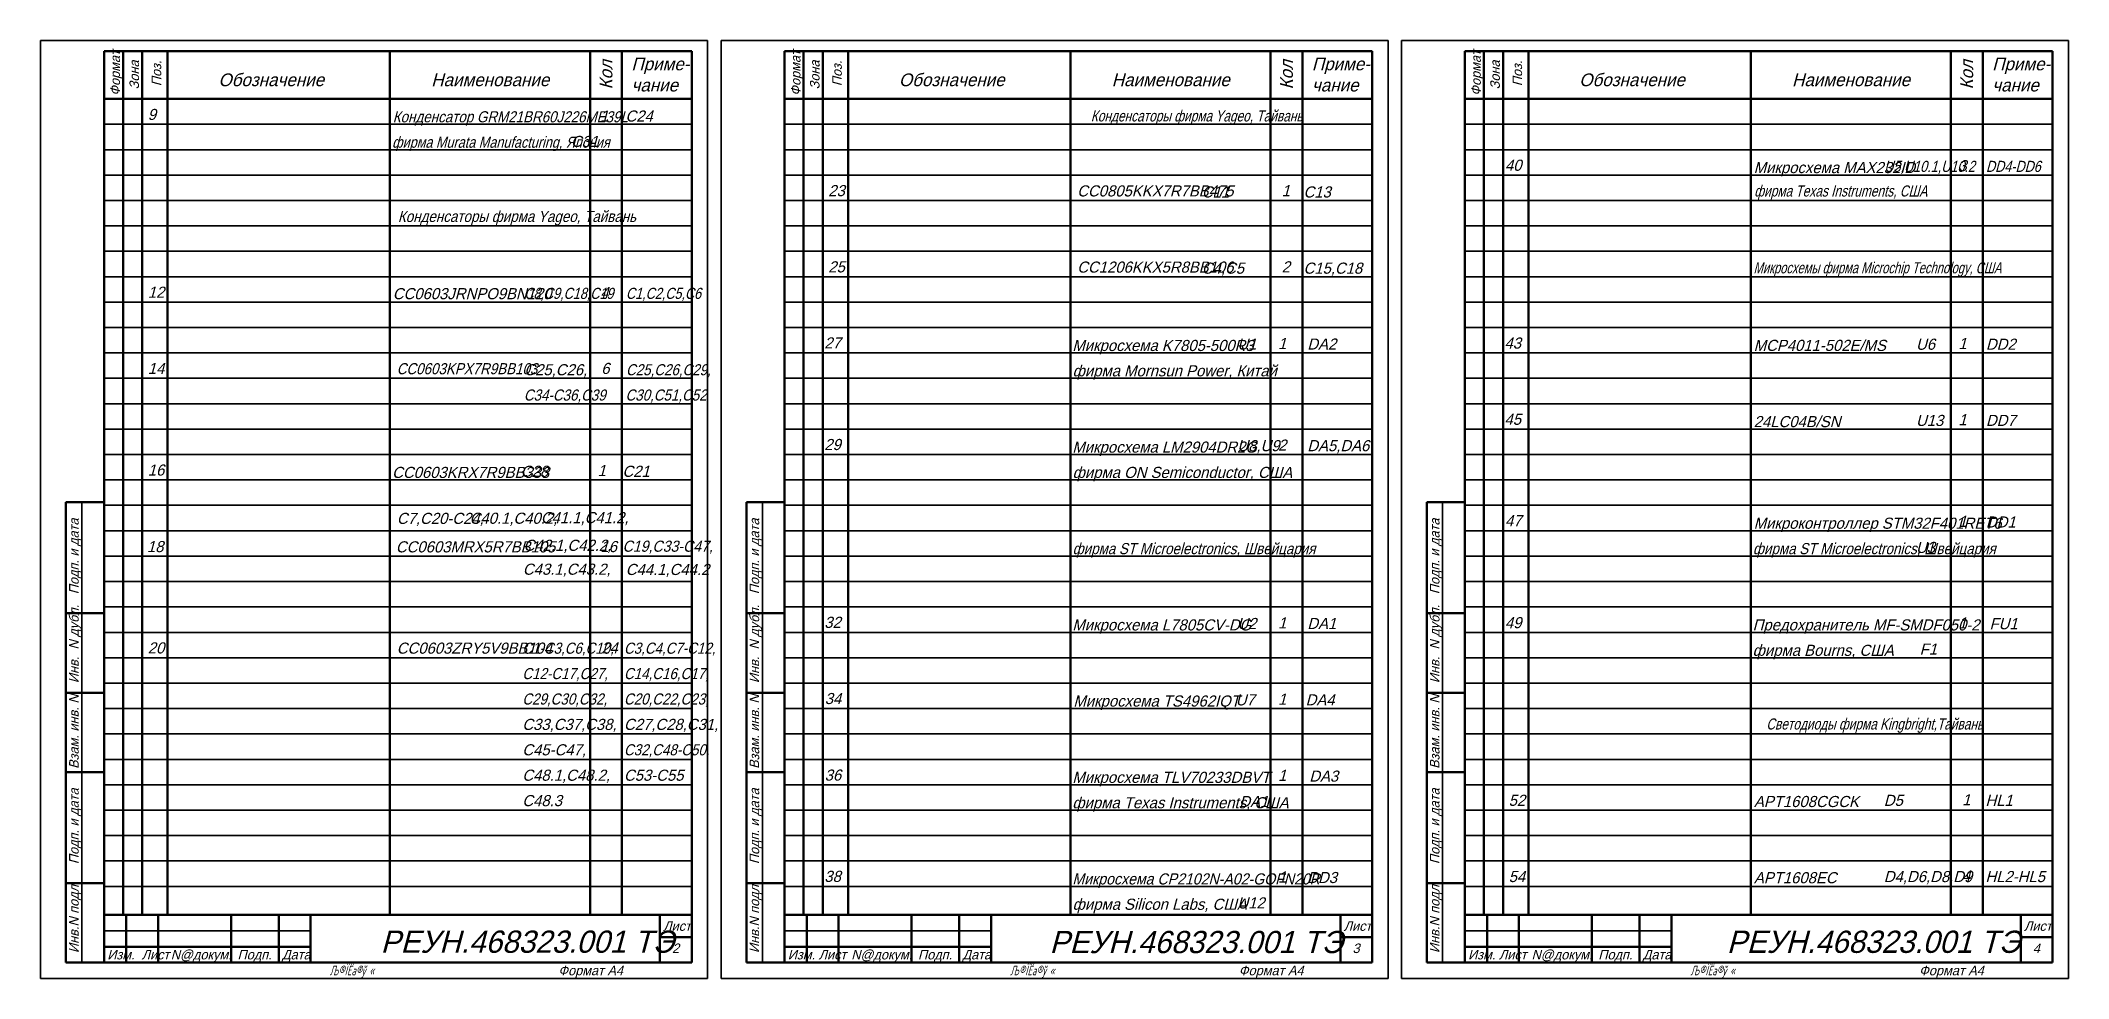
# Model space of a CAD drawing. Extents: x 23088 to 26685, y -1277 to -208.
# Drawn here: x 23942 to 24581, y -943 to -648 of the extents above; entities that cross this region are included whole.
import ezdxf

# ---------------------------------------------------------------- set-up
doc = ezdxf.new("R2010")
doc.units = 0
doc.header["$MEASUREMENT"] = 0
doc.layers.get('Defpoints').update_dxf_attribs({"color": 8, "linetype": 'CONTINUOUS'})
doc.layers.add('CONTUR', color=7, linetype='CONTINUOUS', lineweight=50)
doc.layers.add('DIM', color=1, linetype='CONTINUOUS', lineweight=35)
doc.layers.add('TEXT', color=1, linetype='CONTINUOUS')
doc.styles.add('ECKD', font='ec5cdwin.shx', dxfattribs={"oblique": 15})
doc.styles.add('ESKD', font='eskd', dxfattribs={"width": 0.9, "oblique": 15, "height": 4})

msp = doc.modelspace()

# ---------------------------------------------------------------- texts
at = {"layer": 'Defpoints', "style": 'ECKD', "oblique": 15}
for s, p in [('C31', (24109.455, -681.606)), ('С11', (24308.05, -697.509)), ('С4,С5', (24308.05, -721.509)), ('U1', (24319.233, -745.411)), ('U6', (24532.867, -745.458)), ('C25,C26,', (24094.766, -753.501)), ('U13', (24532.867, -769.458)), ('U8,U9', (24319.233, -777.411)), ('C28', (24093.643, -785.483)), ('C7,C20-C24, ', (24054.638, -800.317)), ('C40.1,C40.2,', (24077.535, -800.261)), ('C41.1,C41.2,', (24099.961, -800.08)), ('C42.1,C42.2,', (24094.532, -808.788)), ('U3', (24532.867, -809.458)), ('C43.1,C43.2,', (24094.296, -816.316)), ('C44.1,C44.2', (24126.685, -816.397)), ('U2', (24319.233, -833.411)), ('F1', (24534.012, -841.483)), ('U7', (24318.706, -857.458)), ('C33,C37,C38,', (24094.125, -865.191)), ('C45-C47,', (24094.125, -873.191)), ('C48.1,C48.2,', (24094.125, -881.191)), ('C48.3', (24094.125, -889.191)), ('DA1', (24319.851, -889.483)), ('D5', (24522.719, -889.112)), ('D4,D6,D8,D9', (24522.719, -913.112)), ('U12', (24319.233, -921.411))]:
    msp.add_text(s, height=3.5, dxfattribs=at).set_placement(p)
for s, width, p in [('U5,U10.1,U10.2', 0.85, (24522.867, -689.458)), ('C8,C9,C18,C19', 0.85, (24094.737, -729.447)), ('C34-C36,C39', 0.9, (24094.61, -761.462)), ('C1-C3,C6,C10,', 0.9, (24094.125, -841.191)), ('C12-C17,C27,', 0.9, (24094.125, -849.191)), ('C29,C30,C32,', 0.9, (24094.125, -857.191))]:
    msp.add_text(s, height=3.5, dxfattribs=dict(at, width=width)).set_placement(p)
at = {"layer": 'DIM', "style": 'ECKD', "oblique": 15}
for s, height, p in [('Формат', 3, (23967.464, -665.449)), ('Формат', 3, (24181.681, -665.449)), ('Формат', 3, (24395.842, -665.449)), ('Зона', 3, (23973.464, -663.449)), ('Поз.', 3, (23980.464, -662.449)), ('Кол', 4, (24122.464, -663.449)), ('Зона', 3, (24187.681, -663.449)), ('Поз.', 3, (24194.681, -662.449)), ('Кол', 4, (24336.681, -663.449)), ('Зона', 3, (24401.842, -663.449)), ('Поз.', 3, (24408.842, -662.449)), ('Кол', 4, (24550.842, -663.449)), ('Подп. и дата', 3, (23954.464, -822.449)), ('Подп. и дата', 3, (24168.681, -822.449)), ('Подп. и дата', 3, (24382.842, -822.449)), ('Инв.  N дубл.', 3, (23954.464, -850.449)), ('Инв.  N дубл.', 3, (24168.681, -850.449)), ('Инв.  N дубл.', 3, (24382.842, -850.449)), ('Взам. инв. N', 3, (23954.464, -877.449)), ('Взам. инв. N', 3, (24168.681, -877.449)), ('Взам. инв. N', 3, (24382.842, -877.449)), ('Подп. и дата', 3, (23954.464, -907.449)), ('Подп. и дата', 3, (24168.681, -907.449)), ('Подп. и дата', 3, (24382.842, -907.449)), ('Инв.N подл.', 3, (23954.464, -935.449)), ('Инв.N подл.', 3, (24168.681, -935.449)), ('Инв.N подл.', 3, (24382.842, -935.449))]:
    msp.add_text(s, height=height, rotation=90, dxfattribs=at).set_placement(p)
for s, height, p in [('Приме-', 4, (24128.464, -657.449)), ('Приме-', 4, (24342.681, -657.449)), ('Приме-', 4, (24556.842, -657.449)), ('Обозначение', 4, (23998.464, -662.449)), ('Наименование', 4, (24065.464, -662.449)), ('чание', 4, (24128.464, -664.115)), ('Обозначение', 4, (24212.681, -662.449)), ('Наименование', 4, (24279.681, -662.449)), ('чание', 4, (24342.681, -664.115)), ('Обозначение', 4, (24426.842, -662.449)), ('Наименование', 4, (24493.842, -662.449)), ('чание', 4, (24556.842, -664.115)), ('Лист', 3, (24138.464, -928.449)), ('Лист', 3, (24352.681, -928.449)), ('Лист', 3, (24566.842, -928.449)), ('РЕУН.468323.001 ТЭ', 7, (24049.505, -935.367)), ('РЕУН.468323.001 ТЭ', 7, (24260.077, -935.48)), ('РЕУН.468323.001 ТЭ', 7, (24473.297, -935.396)), ('Изм.  Лист', 3, (23963.464, -937.449)), ('N@докум.', 3, (23983.464, -937.449)), ('Подп.', 3, (24004.464, -937.449)), ('Дата', 3, (24018.464, -937.449)), ('Изм. Лист', 3, (24177.681, -937.449)), ('N@докум.', 3, (24197.681, -937.449)), ('Подп.', 3, (24218.681, -937.449)), ('Дата', 3, (24232.681, -937.449)), ('Изм. Лист', 3, (24391.842, -937.449)), ('N@докум.', 3, (24411.842, -937.449)), ('Подп.', 3, (24432.842, -937.449)), ('Дата', 3, (24446.842, -937.449)), ('Формат A4', 3, (24105.464, -942.449)), ('Формат A4', 3, (24319.681, -942.449)), ('Формат A4', 3, (24533.842, -942.449))]:
    msp.add_text(s, height=height, dxfattribs=at).set_placement(p)
at = {"layer": 'DIM', "style": 'ESKD', "oblique": 15, "width": 0.8}
for p in [(24033.495, -942.449), (24247.713, -942.449), (24461.874, -942.449)]:
    msp.add_text('Љ®ЇЁа®ў\xa0«', height=3, dxfattribs=at).set_placement(p)
at = {"layer": 'TEXT', "style": 'ECKD', "oblique": 15}
for s, height, p in [('9', 3.5, (23976.222, -673.093)), ('1', 3.5, (24118.613, -673.624)), ('C24', 3.5, (24126.599, -673.606)), ('40', 3.5, (24403.472, -689.09)), ('Микросхема MAX232ID', 3.5, (24481.762, -689.832)), ('3', 3.5, (24546.199, -689.238)), ('23', 3.5, (24190.439, -697.093)), ('CC0805KKX7R7BB475', 3.5, (24268.812, -697.177)), ('1', 3.5, (24333.188, -697.088)), ('С13', 3.5, (24340.05, -697.509)), ('25', 3.5, (24190.439, -721.093)), ('CC1206KKX5R8BB106', 3.5, (24268.812, -721.177)), ('2', 3.5, (24333.188, -721.088)), ('С15,С18', 3.5, (24340.05, -721.509)), ('12', 3.5, (23976.222, -729.093)), ('CC0603JRNPO9BN120', 3.5, (24053.351, -729.541)), ('4', 3.5, (24118.72, -729.226)), ('27', 3.5, (24189.187, -745.046)), ('Микросхема K7805-500R3', 3.5, (24267.273, -745.857)), ('1', 3.5, (24332.038, -745.238)), ('DA2', 3.5, (24341.233, -745.411)), ('43', 3.5, (24403.317, -745.093)), ('MCP4011-502E/MS', 3.5, (24481.762, -745.832)), ('1', 3.5, (24546.199, -745.238)), ('DD2', 3.5, (24554.867, -745.458)), ('14', 3.5, (23976.222, -753.093)), ('6', 3.5, (24118.97, -753.088)), ('фирма Mornsun Power, Китай', 3.5, (24267.363, -753.835)), ('45', 3.5, (24403.317, -769.093)), ('1', 3.5, (24546.199, -769.238)), ('DD7', 3.5, (24554.867, -769.458)), ('24LC04B/SN', 3.5, (24481.762, -769.832)), ('29', 3.5, (24189.187, -777.046)), ('Микросхема LM2904DR2G', 3.5, (24267.273, -777.857)), ('2', 3.5, (24332.038, -777.238)), ('DA5,DA6', 3.5, (24341.233, -777.411)), ('16', 3.5, (23976.222, -785.093)), ('CC0603KRX7R9BB333', 3.5, (24053.146, -785.835)), ('1', 3.5, (24117.821, -785.238)), ('C21', 3.5, (24125.643, -785.483)), ('фирма ON Semiconductor, США', 3.5, (24267.363, -785.835)), ('47', 3.5, (24403.487, -801.045)), ('1', 3.5, (24546.199, -801.238)), ('DD1', 3.5, (24554.867, -801.458)), ('Микроконтроллер STM32F401RET6', 3.5, (24481.762, -801.832)), ('18', 3.5, (23975.948, -809.189)), ('CC0603MRX5R7BB105', 3.5, (24054.32, -809.274)), ('16', 3.5, (24118.696, -809.185)), ('32', 3.5, (24189.187, -833.046)), ('1', 3.5, (24332.038, -833.238)), ('49', 3.5, (24403.465, -833.153)), ('1', 3.5, (24546.199, -833.238)), ('Микросхема L7805CV-DG', 3.5, (24267.273, -833.857)), ('DA1', 3.5, (24341.233, -833.411)), ('Предохранитель MF-SMDF050-2', 3.5, (24481.434, -833.857)), ('FU1', 3.5, (24556.012, -833.483)), ('20', 3.5, (23976.222, -841.093)), ('CC0603ZRY5V9BB104', 3.5, (24054.595, -841.177)), ('24', 3.5, (24118.97, -841.088)), ('фирма Bourns, США', 3.5, (24481.434, -841.857)), ('34', 3.5, (24189.326, -857.045)), ('Микросхема TS4962IQT', 3.5, (24267.601, -857.832)), ('1', 3.5, (24332.038, -857.238)), ('DA4', 3.5, (24340.706, -857.458)), ('C27,C28,C31,', 3.5, (24126.125, -865.191)), ('C53-С55', 3.5, (24126.125, -881.191)), ('36', 3.5, (24189.304, -881.153)), ('Микросхема TLV70233DBVT', 3.5, (24267.273, -881.857)), ('1', 3.5, (24332.038, -881.238)), ('DA3', 3.5, (24341.851, -881.483)), ('фирма Texas Instruments, США', 3.5, (24267.273, -889.857)), ('52', 3.5, (24404.611, -889.094)), ('APT1608CGCK', 3.5, (24481.831, -889.474)), ('1', 3.5, (24547.387, -888.928)), ('HL1', 3.5, (24554.719, -889.112)), ('38', 3.5, (24189.187, -913.046)), ('1', 3.5, (24332.038, -913.238)), ('DD3', 3.5, (24341.233, -913.411)), ('54', 3.5, (24404.611, -913.094)), ('APT1608EC', 3.5, (24481.831, -913.474)), ('4', 3.5, (24547.387, -912.928)), ('HL2-HL5', 3.5, (24554.719, -913.112)), ('фирма Silicon Labs, США', 3.5, (24267.363, -921.835)), ('2', 3, (24141.264, -935.449)), ('3', 3, (24355.481, -935.449)), ('4', 3, (24569.642, -935.449))]:
    msp.add_text(s, height=height, dxfattribs=at).set_placement(p)
for s, width, p in [('Конденсатор GRM21BR60J226ME39L', 0.9, (24053.34, -673.842)), ('Конденсаторы фирма Yageo, Тайвань', 0.8, (24273.093, -673.561)), ('фирма Murata Manufacturing, Япония', 0.85, (24053.146, -681.835)), ('DD4-DD6', 0.85, (24554.867, -689.458)), ('фирма Texas Instruments, США', 0.8, (24481.936, -697.194)), ('Конденсаторы фирма Yageo, Тайвань', 0.9, (24054.964, -705.22)), ('Микросхемы фирма Microchip Technology, США', 0.75, (24481.707, -721.391)), ('C1,C2,C5,C6', 0.85, (24126.737, -729.447)), ('CC0603KPX7R9BB103', 0.9, (24054.595, -753.177)), ('C25,C26,C29,', 0.9, (24126.766, -753.501)), ('C30,C51,С52', 0.9, (24126.61, -761.462)), ('C19,C33-C47, ', 0.95, (24125.678, -809.071)), ('фирма ST Microelectronics, Швейцария', 0.9, (24267.363, -809.835)), ('фирма ST Microelectronics, Швейцария', 0.9, (24481.524, -809.835)), ('C3,C4,C7-C12,', 0.9, (24126.125, -841.191)), ('C14,С16,C17,', 0.9, (24126.125, -849.191)), ('C20,C22,C23,', 0.9, (24126.125, -857.191)), ('Светодиоды фирма Kingbright,Тайвань', 0.8, (24485.738, -865.055)), ('С32,C48-C50,', 0.9, (24126.125, -873.191)), ('Микросхема CP2102N-A02-GQFN20R', 0.95, (24267.273, -913.857))]:
    msp.add_text(s, height=3.5, dxfattribs=dict(at, width=width)).set_placement(p)

# ---------------------------------------------------------------- linework, layer by layer
at = {"layer": 'CONTUR'}
for p, q in [((23962.464, -651.449), (24147.464, -651.449)), ((23962.464, -938.449), (23962.464, -651.449)), ((23968.464, -651.449), (23968.464, -923.449)), ((23974.464, -651.449), (23974.464, -923.449)), ((23982.464, -651.449), (23982.464, -923.449)), ((24052.464, -651.449), (24052.464, -923.449)), ((24115.464, -651.449), (24115.464, -923.449)), ((24125.464, -651.449), (24125.464, -923.449)), ((24147.464, -651.449), (24147.464, -938.449)), ((24176.681, -938.449), (24176.681, -651.449)), ((24176.681, -651.449), (24361.681, -651.449)), ((24182.681, -651.449), (24182.681, -923.449)), ((24188.681, -651.449), (24188.681, -923.449)), ((24196.681, -651.449), (24196.681, -923.449)), ((24266.681, -651.449), (24266.681, -923.449)), ((24329.681, -651.449), (24329.681, -923.449)), ((24339.681, -651.449), (24339.681, -923.449)), ((24361.681, -651.449), (24361.681, -938.449)), ((24390.842, -938.449), (24390.842, -651.449)), ((24390.842, -651.449), (24575.842, -651.449)), ((24396.842, -651.449), (24396.842, -923.449)), ((24402.842, -651.449), (24402.842, -923.449)), ((24410.842, -651.449), (24410.842, -923.449)), ((24480.842, -651.449), (24480.842, -923.449)), ((24543.842, -651.449), (24543.842, -923.449)), ((24553.842, -651.449), (24553.842, -923.449)), ((24575.842, -651.449), (24575.842, -938.449)), ((23962.464, -666.449), (24147.464, -666.449)), ((24176.681, -666.449), (24361.681, -666.449)), ((24390.842, -666.449), (24575.842, -666.449)), ((23950.464, -828.449), (23950.464, -793.449)), ((23950.464, -793.449), (23962.464, -793.449)), ((24164.681, -828.449), (24164.681, -793.449)), ((24164.681, -793.449), (24176.681, -793.449)), ((24378.842, -828.449), (24378.842, -793.449)), ((24378.842, -793.449), (24390.842, -793.449)), ((23950.464, -853.449), (23950.464, -828.449)), ((23950.464, -828.449), (23962.464, -828.449)), ((23962.464, -828.449), (23950.464, -828.449)), ((24164.681, -828.449), (24176.681, -828.449)), ((24176.681, -828.449), (24164.681, -828.449)), ((24164.681, -853.449), (24164.681, -828.449)), ((24378.842, -828.449), (24390.842, -828.449)), ((24390.842, -828.449), (24378.842, -828.449)), ((24378.842, -853.449), (24378.842, -828.449)), ((23950.464, -878.449), (23950.464, -853.449)), ((23950.464, -853.449), (23962.464, -853.449)), ((23962.464, -853.449), (23950.464, -853.449)), ((24164.681, -878.449), (24164.681, -853.449)), ((24164.681, -853.449), (24176.681, -853.449)), ((24176.681, -853.449), (24164.681, -853.449)), ((24378.842, -878.449), (24378.842, -853.449)), ((24378.842, -853.449), (24390.842, -853.449)), ((24390.842, -853.449), (24378.842, -853.449)), ((23950.464, -913.449), (23950.464, -878.449)), ((23950.464, -878.449), (23962.464, -878.449)), ((23962.464, -878.449), (23950.464, -878.449)), ((24164.681, -913.449), (24164.681, -878.449)), ((24164.681, -878.449), (24176.681, -878.449)), ((24176.681, -878.449), (24164.681, -878.449)), ((24378.842, -913.449), (24378.842, -878.449)), ((24378.842, -878.449), (24390.842, -878.449)), ((24390.842, -878.449), (24378.842, -878.449)), ((23950.464, -913.449), (23962.464, -913.449)), ((23962.464, -913.449), (23950.464, -913.449)), ((23950.464, -938.449), (23950.464, -913.449)), ((24164.681, -938.449), (24164.681, -913.449)), ((24164.681, -913.449), (24176.681, -913.449)), ((24176.681, -913.449), (24164.681, -913.449)), ((24378.842, -938.449), (24378.842, -913.449)), ((24378.842, -913.449), (24390.842, -913.449)), ((24390.842, -913.449), (24378.842, -913.449)), ((23962.464, -923.449), (24147.464, -923.449)), ((23969.464, -923.449), (23969.464, -938.449)), ((23979.464, -923.449), (23979.464, -938.449)), ((24002.464, -923.449), (24002.464, -938.449)), ((24017.464, -923.449), (24017.464, -938.449)), ((24027.464, -923.449), (24027.464, -938.449)), ((24137.464, -923.449), (24137.464, -938.449)), ((24176.681, -923.449), (24361.681, -923.449)), ((24183.681, -923.449), (24183.681, -938.449)), ((24193.681, -923.449), (24193.681, -938.449)), ((24216.681, -923.449), (24216.681, -938.449)), ((24231.681, -923.449), (24231.681, -938.449)), ((24241.681, -923.449), (24241.681, -938.449)), ((24351.681, -923.449), (24351.681, -938.449)), ((24390.842, -923.449), (24575.842, -923.449)), ((24397.842, -923.449), (24397.842, -938.449)), ((24407.842, -923.449), (24407.842, -938.449)), ((24430.842, -923.449), (24430.842, -938.449)), ((24445.842, -923.449), (24445.842, -938.449)), ((24455.842, -923.449), (24455.842, -938.449)), ((24565.842, -923.449), (24565.842, -938.449)), ((24137.464, -930.449), (24147.464, -930.449)), ((24351.681, -930.449), (24361.681, -930.449)), ((24565.842, -930.449), (24575.842, -930.449)), ((23962.464, -933.449), (24027.464, -933.449)), ((24176.681, -933.449), (24241.681, -933.449)), ((24390.842, -933.449), (24455.842, -933.449)), ((23962.464, -938.449), (23950.464, -938.449)), ((24147.464, -938.449), (23962.464, -938.449)), ((24176.681, -938.449), (24164.681, -938.449)), ((24361.681, -938.449), (24176.681, -938.449)), ((24390.842, -938.449), (24378.842, -938.449)), ((24575.842, -938.449), (24390.842, -938.449))]:
    msp.add_line(p, q, dxfattribs=at)
at = {"layer": 'DIM'}
for p, q in [((23942.464, -943.449), (23942.464, -648.075)), ((23942.464, -648.075), (24152.464, -648.075)), ((24152.464, -648.075), (24152.464, -943.449)), ((24156.681, -943.449), (24156.681, -648.075)), ((24156.681, -648.075), (24366.681, -648.075)), ((24366.681, -648.075), (24366.681, -943.449)), ((24370.842, -943.449), (24370.842, -648.075)), ((24370.842, -648.075), (24580.842, -648.075)), ((24580.842, -648.075), (24580.842, -943.449)), ((23962.464, -674.449), (24147.464, -674.449)), ((24176.681, -674.449), (24361.681, -674.449)), ((24390.842, -674.449), (24575.842, -674.449)), ((23962.464, -682.449), (24147.464, -682.449)), ((24176.681, -682.449), (24361.681, -682.449)), ((24390.842, -682.449), (24575.842, -682.449)), ((23962.464, -690.449), (24147.464, -690.449)), ((24176.681, -690.449), (24361.681, -690.449)), ((24390.842, -690.449), (24575.842, -690.449)), ((23962.464, -698.449), (24147.464, -698.449)), ((24176.681, -698.449), (24361.681, -698.449)), ((24390.842, -698.449), (24575.842, -698.449)), ((23962.464, -706.449), (24147.464, -706.449)), ((24176.681, -706.449), (24361.681, -706.449)), ((24390.842, -706.449), (24575.842, -706.449)), ((23962.464, -714.449), (24147.464, -714.449)), ((24176.681, -714.449), (24361.681, -714.449)), ((24390.842, -714.449), (24575.842, -714.449)), ((23962.464, -722.449), (24147.464, -722.449)), ((24176.681, -722.449), (24361.681, -722.449)), ((24390.842, -722.449), (24575.842, -722.449)), ((23962.464, -730.449), (24147.464, -730.449)), ((24176.681, -730.449), (24361.681, -730.449)), ((24390.842, -730.449), (24575.842, -730.449)), ((23962.464, -738.449), (24147.464, -738.449)), ((24176.681, -738.449), (24361.681, -738.449)), ((24390.842, -738.449), (24575.842, -738.449)), ((23962.464, -746.449), (24147.464, -746.449)), ((24176.681, -746.449), (24361.681, -746.449)), ((24390.842, -746.449), (24575.842, -746.449)), ((23962.464, -754.449), (24147.464, -754.449)), ((24176.681, -754.449), (24361.681, -754.449)), ((24390.842, -754.449), (24575.842, -754.449)), ((23962.464, -762.449), (24147.464, -762.449)), ((24176.681, -762.449), (24361.681, -762.449)), ((24390.842, -762.449), (24575.842, -762.449)), ((23962.464, -770.449), (24147.464, -770.449)), ((24176.681, -770.449), (24361.681, -770.449)), ((24390.842, -770.449), (24575.842, -770.449)), ((23962.464, -778.449), (24147.464, -778.449)), ((24176.681, -778.449), (24361.681, -778.449)), ((24390.842, -778.449), (24575.842, -778.449)), ((23962.464, -786.449), (24147.464, -786.449)), ((24176.681, -786.449), (24361.681, -786.449)), ((24390.842, -786.449), (24575.842, -786.449)), ((23955.464, -793.449), (23955.464, -938.449)), ((23962.464, -794.449), (24147.464, -794.449)), ((24169.681, -793.449), (24169.681, -938.449)), ((24176.681, -794.449), (24361.681, -794.449)), ((24383.842, -793.449), (24383.842, -938.449)), ((24390.842, -794.449), (24575.842, -794.449)), ((23962.464, -802.449), (24147.464, -802.449)), ((24176.681, -802.449), (24361.681, -802.449)), ((24390.842, -802.449), (24575.842, -802.449)), ((23962.464, -810.449), (24147.464, -810.449)), ((24176.681, -810.449), (24361.681, -810.449)), ((24390.842, -810.449), (24575.842, -810.449)), ((23962.464, -818.449), (24147.464, -818.449)), ((24176.681, -818.449), (24361.681, -818.449)), ((24390.842, -818.449), (24575.842, -818.449)), ((23962.464, -826.449), (24147.464, -826.449)), ((24176.681, -826.449), (24361.681, -826.449)), ((24390.842, -826.449), (24575.842, -826.449)), ((23962.464, -834.449), (24147.464, -834.449)), ((24176.681, -834.449), (24361.681, -834.449)), ((24390.842, -834.449), (24575.842, -834.449)), ((23962.464, -842.449), (24147.464, -842.449)), ((24176.681, -842.449), (24361.681, -842.449)), ((24390.842, -842.449), (24575.842, -842.449)), ((23962.464, -850.449), (24147.464, -850.449)), ((24176.681, -850.449), (24361.681, -850.449)), ((24390.842, -850.449), (24575.842, -850.449)), ((23962.464, -858.449), (24147.464, -858.449)), ((24176.681, -858.449), (24361.681, -858.449)), ((24390.842, -858.449), (24575.842, -858.449)), ((23962.464, -866.449), (24147.464, -866.449)), ((24176.681, -866.449), (24361.681, -866.449)), ((24390.842, -866.449), (24575.842, -866.449)), ((23962.464, -874.449), (24147.464, -874.449)), ((24176.681, -874.449), (24361.681, -874.449)), ((24390.842, -874.449), (24575.842, -874.449)), ((23962.464, -882.449), (24147.464, -882.449)), ((24176.681, -882.449), (24361.681, -882.449)), ((24390.842, -882.449), (24575.842, -882.449)), ((23962.464, -890.449), (24147.464, -890.449)), ((24176.681, -890.449), (24361.681, -890.449)), ((24390.842, -890.449), (24575.842, -890.449)), ((23962.464, -898.449), (24147.464, -898.449)), ((24176.681, -898.449), (24361.681, -898.449)), ((24390.842, -898.449), (24575.842, -898.449)), ((23962.464, -906.449), (24147.464, -906.449)), ((24176.681, -906.449), (24361.681, -906.449)), ((24390.842, -906.449), (24575.842, -906.449)), ((23962.464, -914.449), (24147.464, -914.449)), ((24176.681, -914.449), (24361.681, -914.449)), ((24390.842, -914.449), (24575.842, -914.449)), ((23962.464, -928.449), (24027.464, -928.449)), ((24176.681, -928.449), (24241.681, -928.449)), ((24390.842, -928.449), (24455.842, -928.449)), ((24152.464, -943.449), (23942.464, -943.449)), ((24156.681, -943.449), (24366.681, -943.449)), ((24370.842, -943.449), (24580.842, -943.449))]:
    msp.add_line(p, q, dxfattribs=at)

msp.set_redraw_order([(e.dxf.handle, doc.entitydb.next_handle()) for e in msp.query("TEXT MTEXT ATTDEF DIMENSION ARC_DIMENSION")])  # texts and dimensions are drawn at this point

doc.saveas('drawing.dxf')
